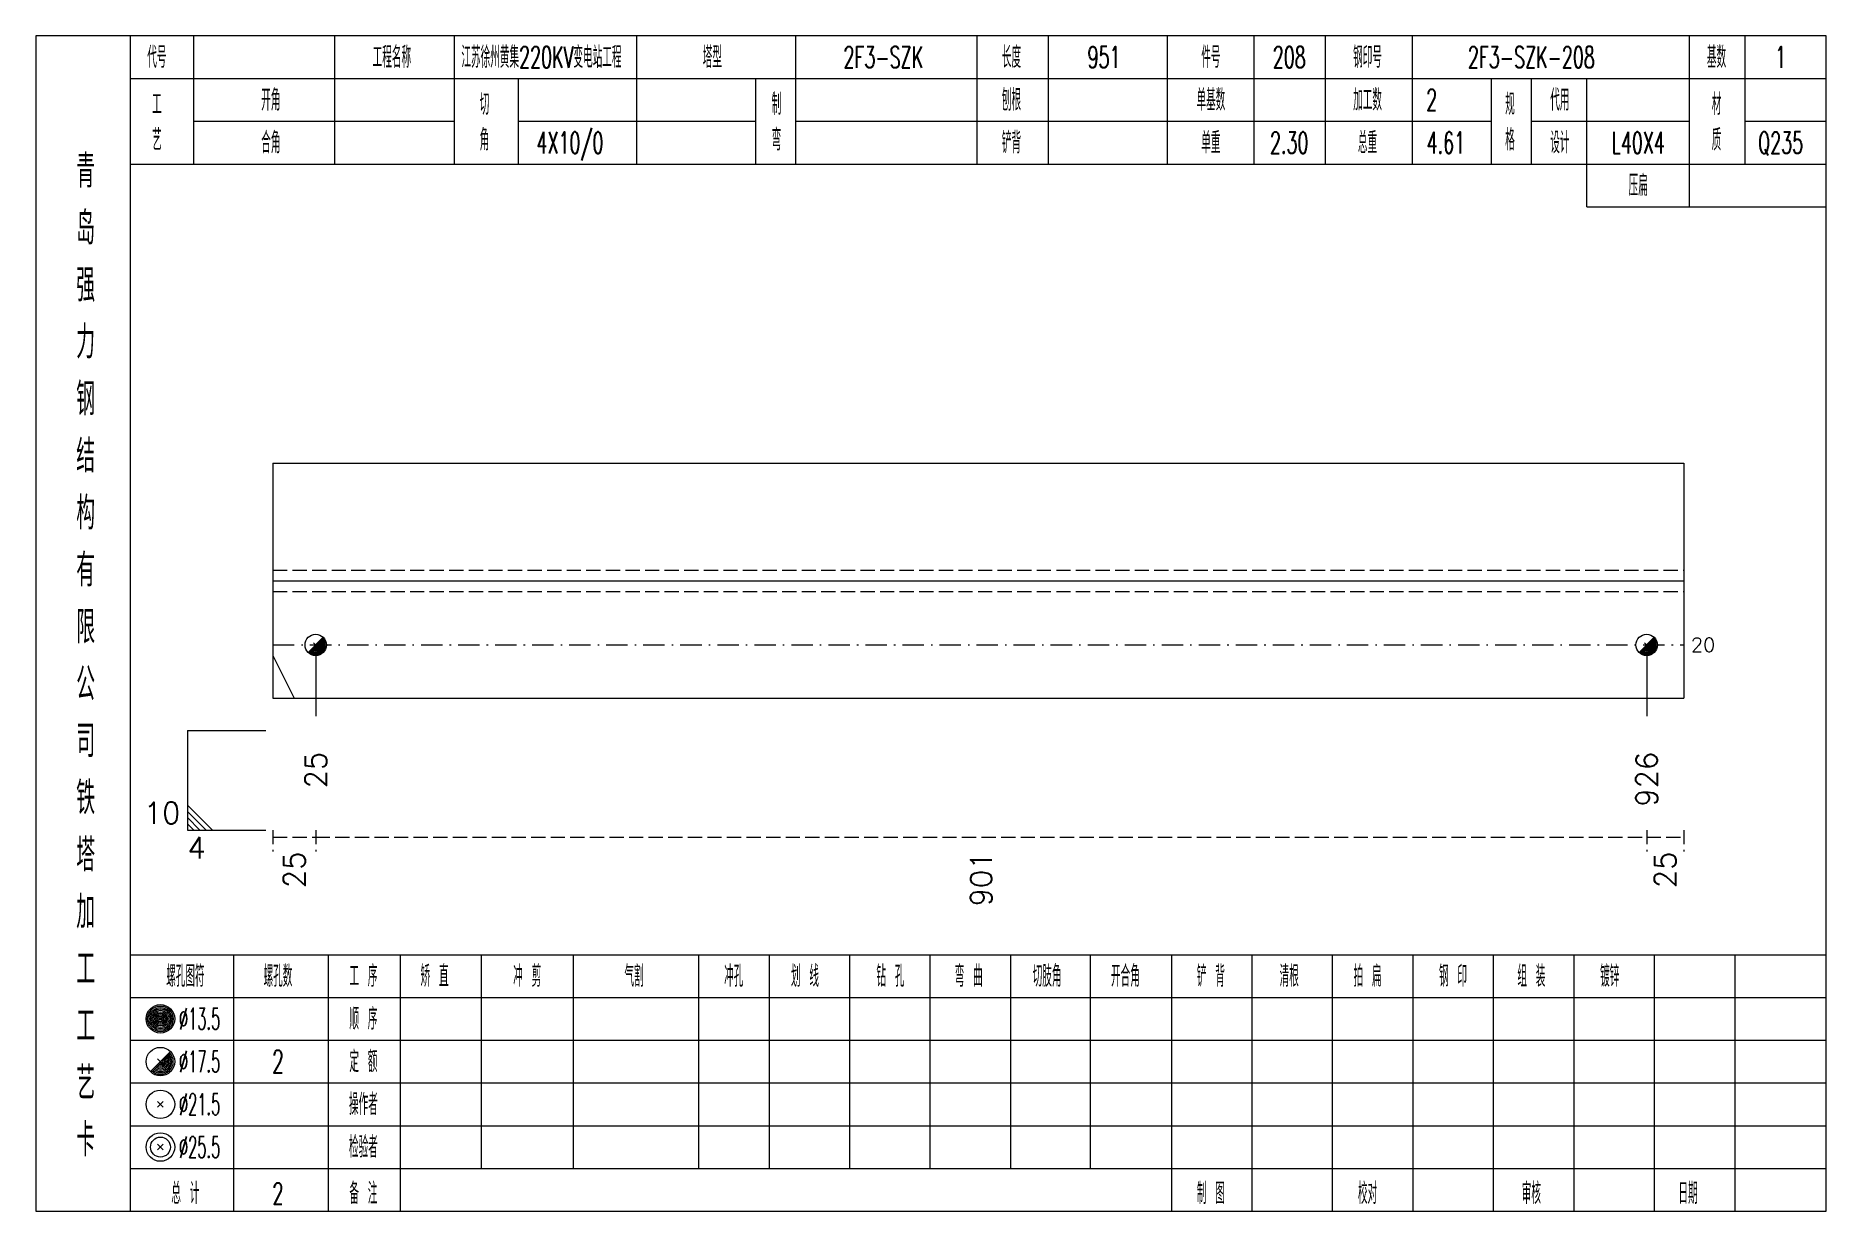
# Model space of a CAD drawing. Extents: x 0 to 4623, y -1159 to 4890.
# Drawn here: x 934.2 to 1185.6, y 3600 to 3765 of the extents above; entities that cross this region are included whole.
import ezdxf
from ezdxf.enums import TextEntityAlignment as Align

# ---------------------------------------------------------------- set-up
doc = ezdxf.new("R2010")
doc.units = 0
doc.header["$MEASUREMENT"] = 0
doc.linetypes.add('一点画线', pattern=[5.2, 3, -1, 0.2, -1])
doc.linetypes.add('虚线', pattern=[2.75, 2, -0.75])
doc.layers.get('0').update_dxf_attribs({"linetype": 'CONTINUOUS', "lineweight": 25})
for name, color, linetype, lineweight in [('1', 7, 'CONTINUOUS', 25), ('4', 7, 'CONTINUOUS', 25), ('5', 7, 'CONTINUOUS', 25)]:
    doc.layers.add(name, color=color, linetype=linetype, lineweight=lineweight)
doc.styles.get("Standard").update_dxf_attribs({"font": 'simplex.shx', "width": 0.7, "height": 3, "bigfont": 'gbhzfs.shx'})

msp = doc.modelspace()

# ---------------------------------------------------------------- texts
at = {"color": 7, "linetype": 'Continuous', "lineweight": 13}
msp.add_text('20', height=2, dxfattribs=at).set_placement((1166.6, 3679.5), align=Align.MIDDLE_LEFT)
msp.add_text('10', height=3, dxfattribs=at).set_placement((954.5, 3653.5), align=Align.BOTTOM_RIGHT)
msp.add_text('4', height=3, dxfattribs=at).set_placement((955.5, 3652.5), align=Align.TOP_LEFT)
at = {"color": 8, "linetype": 'Continuous', "lineweight": 9}
for s, p in [('25', (970.5, 3650.5)), ('901', (1066.946, 3650.5)), ('25', (1162.996, 3650.5))]:
    msp.add_text(s, height=3, rotation=90, dxfattribs=at).set_placement(p, align=Align.MIDDLE_RIGHT)
at = {"layer": '1', "color": 7, "linetype": 'Continuous', "lineweight": 13}
for s, p in [('25', (973.5, 3664.5)), ('926', (1160.392, 3664.5))]:
    msp.add_text(s, height=3, rotation=90, dxfattribs=at).set_placement(p, align=Align.MIDDLE_RIGHT)
at = {"layer": '4', "color": 1, "linetype": 'Continuous', "lineweight": 13}
for s, height, width, p in [('代号', 3, 0.6, (951.2, 3762)), ('工程名称', 3, 0.6, (984.2, 3762)), ('江苏徐州黄集220KV变电站工程', 3, 0.6, (1005.2, 3762)), ('塔型', 3, 0.6, (1029.2, 3762)), ('2F3-SZK', 3, 0.6, (1053.2, 3762)), ('长度', 3, 0.6, (1071.2, 3762)), ('951', 3, 0.6, (1084.2, 3762)), ('件号', 3, 0.6, (1099.2, 3762)), ('208', 3, 0.6, (1110.2, 3762)), ('钢印号', 3, 0.6, (1121.2, 3762)), ('2F3-SZK-208', 3, 0.6, (1144.2, 3762)), ('基数', 3, 0.6, (1170.2, 3762)), ('1', 3, 0.6, (1179.2, 3762)), ('工', 3, 0.6, (951.2, 3755.4)), ('开角', 3, 0.6, (967.2, 3756)), ('切', 3, 0.6, (997.2, 3755.4)), ('制', 3, 0.6, (1038.2, 3755.4)), ('刨根', 3, 0.6, (1071.2, 3756)), ('单基数', 3, 0.6, (1099.2, 3756)), ('加工数', 3, 0.6, (1121.2, 3756)), ('2', 3, 0.6, (1130.2, 3756)), ('规', 3, 0.6, (1141.2, 3755.4)), ('代用', 3, 0.6, (1148.2, 3756)), ('材', 3, 0.6, (1170.2, 3755.4)), ('艺', 3, 0.6, (951.2, 3750.4)), ('合角', 3, 0.6, (967.2, 3750)), ('角', 3, 0.6, (997.2, 3750.4)), ('4X10/0', 3, 0.6, (1009.2, 3750)), ('弯', 3, 0.6, (1038.2, 3750.4)), ('铲背', 3, 0.6, (1071.2, 3750)), ('单重', 3, 0.6, (1099.2, 3750)), ('2.30', 3, 0.6, (1110.2, 3750)), ('总重', 3, 0.6, (1121.2, 3750)), ('4.61', 3, 0.6, (1132.2, 3750)), ('格', 3, 0.6, (1141.2, 3750.4)), ('设计', 3, 0.6, (1148.2, 3750)), ('L40X4', 3, 0.6, (1159.2, 3750)), ('质', 3, 0.6, (1170.2, 3750.4)), ('Q235', 3, 0.6, (1179.2, 3750)), ('青', 4.6, 0.8, (941.2, 3746)), ('压扁', 3, 0.6, (1159.2, 3744)), ('岛', 4.6, 0.8, (941.2, 3738)), ('强', 4.6, 0.8, (941.2, 3730)), ('力', 4.6, 0.8, (941.2, 3722)), ('钢', 4.6, 0.8, (941.2, 3714)), ('结', 4.6, 0.8, (941.2, 3706)), ('构', 4.6, 0.8, (941.2, 3698)), ('有', 4.6, 0.8, (941.2, 3690)), ('限', 4.6, 0.8, (941.2, 3682)), ('公', 4.6, 0.8, (941.2, 3674)), ('司', 4.6, 0.8, (941.2, 3666)), ('铁', 4.6, 0.8, (941.2, 3658)), ('塔', 4.6, 0.8, (941.2, 3650)), ('加', 4.6, 0.8, (941.2, 3642)), ('工', 4.6, 0.8, (941.2, 3634)), ('螺孔图符', 3, 0.6, (955.2, 3633)), ('螺孔数', 3, 0.6, (968.2, 3633)), ('工 序', 3, 0.6, (980.2, 3633)), ('矫 直', 3, 0.6, (990.2, 3633)), ('冲 剪', 3, 0.6, (1003.2, 3633)), ('气割', 3, 0.6, (1018.2, 3633)), ('冲孔', 3, 0.6, (1032.2, 3633)), ('划 线', 3, 0.6, (1042.2, 3633)), ('钻 孔', 3, 0.6, (1054.2, 3633)), ('弯 曲', 3, 0.6, (1065.2, 3633)), ('切肢角', 3, 0.6, (1076.2, 3633)), ('开合角', 3, 0.6, (1087.2, 3633)), ('铲 背', 3, 0.6, (1099.2, 3633)), ('清根', 3, 0.6, (1110.2, 3633)), ('拍 扁', 3, 0.6, (1121.2, 3633)), ('钢 印', 3, 0.6, (1133.2, 3633)), ('组 装', 3, 0.6, (1144.2, 3633)), ('镀锌', 3, 0.6, (1155.2, 3633)), ('工', 4.6, 0.8, (941.2, 3626)), ('%%C13.5', 3, 0.5, (957.2, 3627)), ('顺 序', 3, 0.6, (980.2, 3627)), ('定 额', 3, 0.6, (980.2, 3621)), ('艺', 4.6, 0.8, (941.2, 3618)), ('%%C17.5', 3, 0.5, (957.2, 3621)), ('2', 3.2, 0.6, (968.2, 3621)), ('%%C21.5', 3, 0.5, (957.2, 3615)), ('操作者', 3, 0.6, (980.2, 3615)), ('卡', 4.6, 0.8, (941.2, 3610)), ('%%C25.5', 3, 0.5, (957.2, 3609)), ('检验者', 3, 0.6, (980.2, 3609)), ('总 计', 3, 0.6, (955.2, 3602.5)), ('2', 3, 0.6, (968.2, 3602.5)), ('备 注', 3, 0.6, (980.2, 3602.5)), ('制 图', 3, 0.6, (1099.2, 3602.5)), ('校对', 3, 0.6, (1121.2, 3602.5)), ('审核', 3, 0.6, (1144.2, 3602.5)), ('日期', 3, 0.6, (1166.2, 3602.5))]:
    msp.add_text(s, height=height, dxfattribs=dict(at, width=width)).set_placement(p, align=Align.MIDDLE_CENTER)

# ---------------------------------------------------------------- blocks, each defined once
blk = doc.blocks.new('孔17.5')
at = {"layer": '5', "color": 7, "linetype": 'Continuous', "lineweight": 13}
for p, q in [((-0.707, -0.707), (0.707, 0.707)), ((-0.2, 0.2), (0.2, -0.2))]:
    blk.add_line(p, q, dxfattribs=at)
blk.add_circle((0, 0), 1, dxfattribs=at)
for radius in [0.9, 0.8, 0.7, 0.6, 0.5, 0.4, 0.3, 0.2, 0.1]:
    blk.add_arc((0, 0), radius, 225, 45, dxfattribs=at)

# ---------------------------------------------------------------- linework, layer by layer
at = {"color": 7, "linetype": 'Continuous', "lineweight": 18}
for p, q in [((967.5, 3705), (967.5, 3672)), ((967.5, 3705), (1165.6, 3705)), ((1165.6, 3705), (1165.6, 3672)), ((967.5, 3688.5), (1165.6, 3688.5))]:
    msp.add_line(p, q, dxfattribs=at)
at = {"color": 1, "linetype": '虚线', "lineweight": 18}
for p, q in [((967.5, 3690), (1165.6, 3690)), ((967.5, 3687), (1165.6, 3687))]:
    msp.add_line(p, q, dxfattribs=at)
at = {"color": 3, "linetype": '一点画线', "lineweight": 13}
msp.add_line((967.5, 3679.5), (1165.6, 3679.5), dxfattribs=at)
at = {"color": 7, "linetype": 'Continuous', "lineweight": 13}
for p, q in [((967.5, 3678), (970.5, 3672)), ((973.5, 3679.5), (973.5, 3669.5)), ((1160.392, 3679.5), (1160.392, 3669.5)), ((955.5, 3667.5), (966.5, 3667.5)), ((955.5, 3667.5), (955.5, 3653.5)), ((959, 3653.5), (955.5, 3657)), ((958.125, 3653.5), (955.5, 3656.125)), ((957.25, 3653.5), (955.5, 3655.25)), ((956.375, 3653.5), (955.5, 3654.375)), ((955.5, 3653.5), (966.5, 3653.5))]:
    msp.add_line(p, q, dxfattribs=at)
at = {"color": 8, "linetype": '虚线', "lineweight": 9}
for p, q in [((967.5, 3653.5), (967.5, 3650.5)), ((973.5, 3653.5), (973.5, 3650.5)), ((973.5, 3653.5), (973.5, 3650.5)), ((1160.392, 3653.5), (1160.392, 3650.5)), ((1160.392, 3653.5), (1160.392, 3650.5)), ((1165.6, 3653.5), (1165.6, 3650.5)), ((967.5, 3652.5), (973.5, 3652.5)), ((973.5, 3652.5), (1160.392, 3652.5)), ((1160.392, 3652.5), (1165.6, 3652.5))]:
    msp.add_line(p, q, dxfattribs=at)
at = {"layer": '1', "color": 7, "linetype": 'Continuous', "lineweight": 18}
msp.add_line((967.5, 3672), (1165.6, 3672), dxfattribs=at)
at = {"layer": '4', "color": 1, "linetype": 'Continuous', "lineweight": 18}
for p, q in [((947.5, 3600), (947.5, 3765)), ((956.4, 3747), (956.4, 3765)), ((976.2, 3747), (976.2, 3765)), ((993, 3747), (993, 3765)), ((1018.6, 3747), (1018.6, 3765)), ((1040.9, 3747), (1040.9, 3765)), ((1066.4, 3747), (1066.4, 3765)), ((1076.4, 3747), (1076.4, 3765)), ((1093.1, 3747), (1093.1, 3765)), ((1105.3, 3747), (1105.3, 3765)), ((1115.3, 3747), (1115.3, 3765)), ((1127.5, 3747), (1127.5, 3765)), ((1166.4, 3741), (1166.4, 3765)), ((1174.2, 3747), (1174.2, 3765)), ((947.5, 3759), (1185.6, 3759)), ((1002, 3747), (1002, 3759)), ((1035.3, 3747), (1035.3, 3759)), ((1138.6, 3747), (1138.6, 3759)), ((1144.2, 3747), (1144.2, 3759)), ((1152, 3741), (1152, 3759)), ((956.4, 3753), (993, 3753)), ((1002, 3753), (1035.3, 3753)), ((1040.9, 3753), (1138.6, 3753)), ((1144.2, 3753), (1166.4, 3753)), ((1174.2, 3753), (1185.6, 3753)), ((947.5, 3747), (1185.6, 3747)), ((1152, 3741), (1185.6, 3741)), ((947.5, 3636), (1185.6, 3636)), ((962, 3600), (962, 3636)), ((975.3, 3600), (975.3, 3636)), ((985.4, 3600), (985.4, 3636)), ((996.8, 3606), (996.8, 3636)), ((1009.7, 3606), (1009.7, 3636)), ((1027.3, 3606), (1027.3, 3636)), ((1037.2, 3606), (1037.2, 3636)), ((1048.5, 3606), (1048.5, 3636)), ((1059.8, 3606), (1059.8, 3636)), ((1071.1, 3606), (1071.1, 3636)), ((1082.3, 3606), (1082.3, 3636)), ((1093.7, 3606), (1093.7, 3636)), ((1105, 3606), (1105, 3636)), ((1116.3, 3606), (1116.3, 3636)), ((1127.6, 3606), (1127.6, 3636)), ((1138.9, 3606), (1138.9, 3636)), ((1150.2, 3606), (1150.2, 3636)), ((1161.5, 3606), (1161.5, 3636)), ((1172.8, 3606), (1172.8, 3636)), ((947.5, 3630), (1185.6, 3630)), ((947.5, 3624), (1185.6, 3624)), ((947.5, 3618), (1185.6, 3618)), ((947.5, 3612), (1185.6, 3612)), ((947.5, 3606), (1185.6, 3606)), ((1093.7, 3600), (1093.7, 3606)), ((1105, 3600), (1105, 3606)), ((1116.3, 3600), (1116.3, 3606)), ((1127.6, 3600), (1127.6, 3606)), ((1138.9, 3600), (1138.9, 3606)), ((1150.2, 3600), (1150.2, 3606)), ((1161.5, 3600), (1161.5, 3606)), ((1172.8, 3600), (1172.8, 3606))]:
    msp.add_line(p, q, dxfattribs=at)
at = {"layer": '4', "color": 7, "linetype": 'Continuous', "lineweight": 13}
for p, q in [((951.5, 3626.8), (951.9, 3627.2)), ((951.9, 3626.8), (951.5, 3627.2)), ((950.286, 3619.586), (953.114, 3622.414)), ((951.3, 3621.4), (952.1, 3620.6)), ((951.3, 3614.6), (952.1, 3615.4)), ((951.3, 3615.4), (952.1, 3614.6)), ((951.3, 3608.6), (952.1, 3609.4)), ((951.3, 3609.4), (952.1, 3608.6))]:
    msp.add_line(p, q, dxfattribs=at)
at = {"layer": '4', "color": 1, "linetype": 'Continuous', "lineweight": 18}
msp.add_lwpolyline([(934.2, 3765), (934.2, 3600), (1185.6, 3600), (1185.6, 3765)], close=True, dxfattribs=at)
at = {"layer": '4', "color": 7, "linetype": 'Continuous', "lineweight": 13}
for centre, radius in [((951.7, 3627), 2), ((951.7, 3627), 1.8), ((951.7, 3627), 1.6), ((951.7, 3627), 1.4), ((951.7, 3627), 1.2), ((951.7, 3627), 1), ((951.7, 3627), 0.8), ((951.7, 3627), 0.6), ((951.7, 3627), 0.4), ((951.7, 3627), 0.2), ((951.7, 3621), 2), ((951.7, 3615), 2), ((951.7, 3609), 2), ((951.7, 3609), 1.4)]:
    msp.add_circle(centre, radius, dxfattribs=at)
for radius in [1.8, 1.6, 1.4, 1.2, 1, 0.8, 0.6, 0.4, 0.2]:
    msp.add_arc((951.7, 3621), radius, 225, 45, dxfattribs=at)

# ---------------------------------------------------------------- block references
at = {"layer": '1', "color": 7, "linetype": 'Continuous', "lineweight": 13, "xscale": 1.5, "yscale": 1.5, "zscale": 1.5}
for p in [(973.5, 3679.5), (1160.392, 3679.5)]:
    msp.add_blockref('孔17.5', p, dxfattribs=at)

msp.set_redraw_order([(e.dxf.handle, doc.entitydb.next_handle()) for e in msp.query("TEXT MTEXT ATTDEF DIMENSION ARC_DIMENSION")])  # texts and dimensions are drawn at this point

doc.saveas('drawing.dxf')
